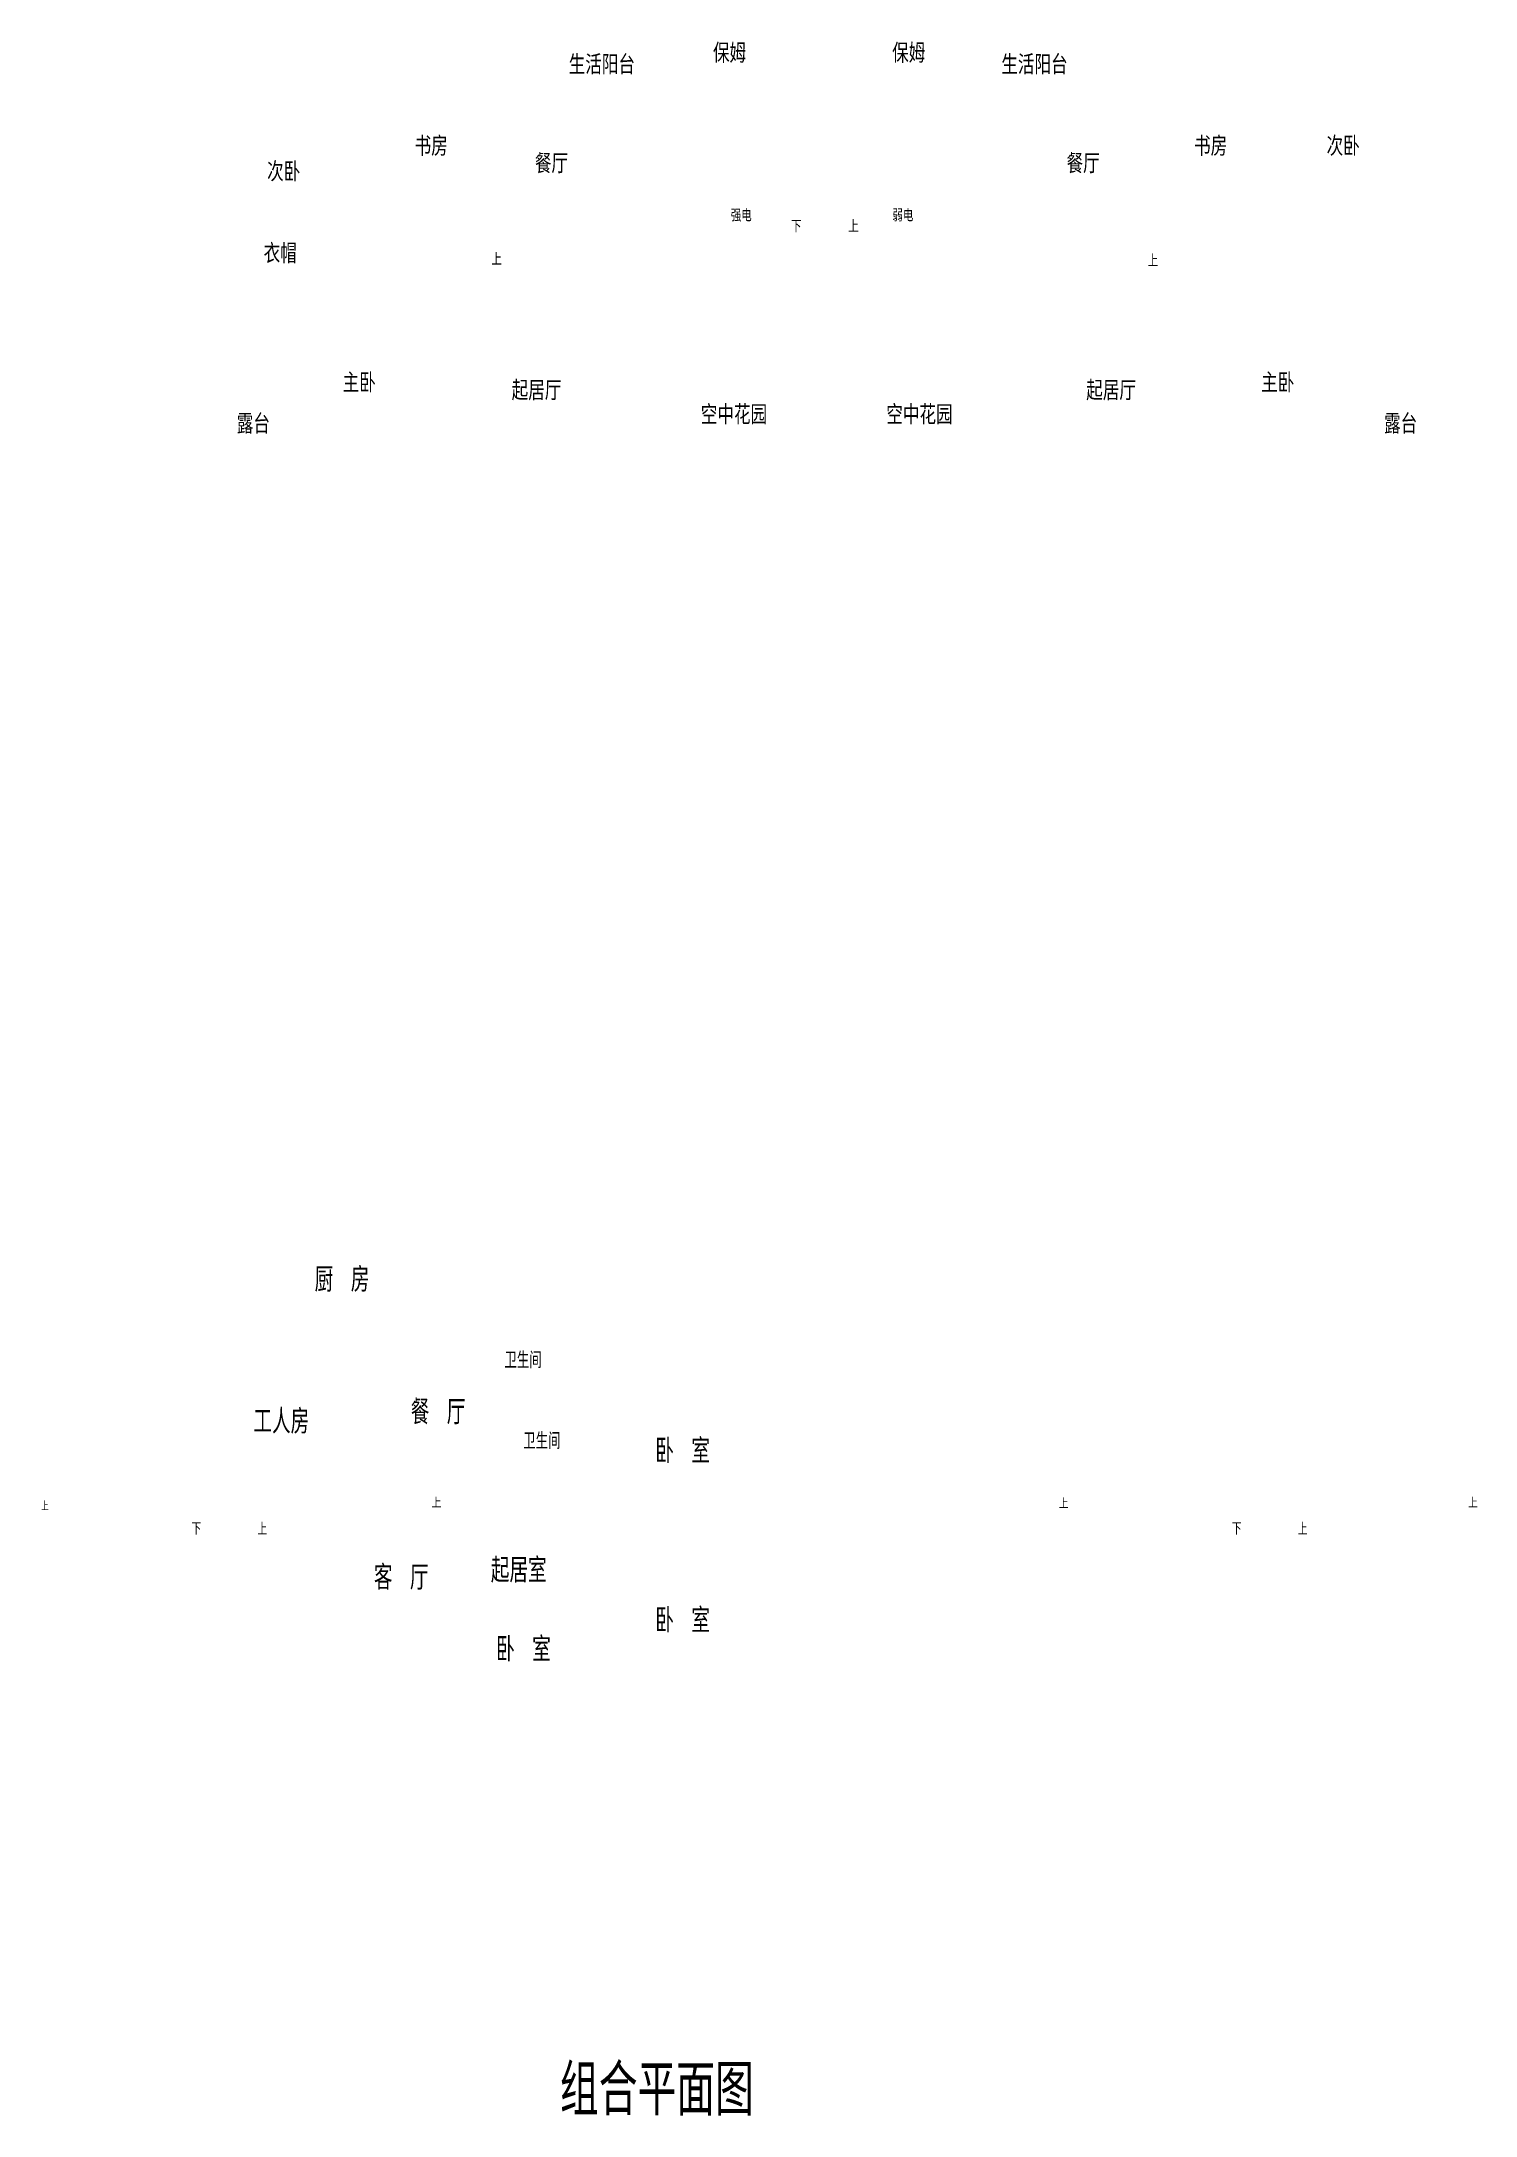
# Model space of a CAD drawing. Header units: millimetres. Extents: x 3491 to 3974, y 1583 to 1976.
# Drawn here: x 3708.9 to 3744, y 1863.6 to 1914.5 of the extents above; entities that cross this region are included whole.
import ezdxf

# ---------------------------------------------------------------- set-up
doc = ezdxf.new("R2010")
doc.units = ezdxf.units.MM
doc.layers.add('PUB_TEXT', color=7, linetype='Continuous', lineweight=5)
doc.styles.add('_HZ2', font='txt.shx', dxfattribs={"width": 0.8, "bigfont": 'HZ2.shx'})
doc.styles.add('_XC92', font='txt.shx', dxfattribs={"width": 0.8, "bigfont": 'XC92.shx'})
doc.styles.add('_XY-D', font='txt.shx', dxfattribs={"width": 0.9, "bigfont": 'XY-D.shx'})

msp = doc.modelspace()

# ---------------------------------------------------------------- texts
at = {"layer": 'PUB_TEXT'}
for s, height, style, width, p in [('生活阳台', 0.4753, '_XY-D', 0.9, (3721.819, 1913.654)), ('保姆', 0.4753, '_XY-D', 0.9, (3725.355, 1913.936)), ('保姆', 0.4753, '_XY-D', 0.9, (3729.746, 1913.936)), ('生活阳台', 0.4753, '_XY-D', 0.9, (3732.423, 1913.654)), ('书房', 0.4753, '_XY-D', 0.9, (3718.043, 1911.656)), ('书房', 0.4753, '_XY-D', 0.9, (3737.148, 1911.656)), ('次卧', 0.4753, '_XY-D', 0.9, (3740.396, 1911.656)), ('次卧', 0.4753, '_XY-D', 0.9, (3714.427, 1911.029)), ('餐厅', 0.4753, '_XY-D', 0.9, (3720.991, 1911.229)), ('餐厅', 0.4753, '_XY-D', 0.9, (3734.023, 1911.229)), ('强电', 0.3, '_XY-D', 0.9, (3725.791, 1910.047)), ('下', 0.3, '_XY-D', 0.9, (3727.268, 1909.781)), ('上', 0.3, '_XY-D', 0.9, (3728.672, 1909.781)), ('弱电', 0.3, '_XY-D', 0.9, (3729.753, 1910.047)), ('衣帽', 0.4753, '_XY-D', 0.9, (3714.341, 1909.023)), ('上', 0.3, '_XY-D', 0.9, (3719.923, 1908.974)), ('上', 0.3, '_XY-D', 0.9, (3736.015, 1908.937)), ('主卧', 0.4753, '_XY-D', 0.9, (3716.277, 1905.852)), ('起居厅', 0.4753, '_XY-D', 0.9, (3720.421, 1905.665)), ('起居厅', 0.4753, '_XY-D', 0.9, (3734.505, 1905.665)), ('主卧', 0.4753, '_XY-D', 0.9, (3738.793, 1905.852)), ('空中花园', 0.4753, '_XY-D', 0.9, (3725.057, 1905.07)), ('空中花园', 0.4753, '_XY-D', 0.9, (3729.604, 1905.07)), ('露台', 0.4753, '_XY-D', 0.9, (3713.684, 1904.847)), ('露台', 0.4753, '_XY-D', 0.9, (3741.805, 1904.847)), ('厨 房', 0.6, '_XY-D', 0.8, (3715.593, 1883.804)), ('卫生间', 0.4, '_XY-D', 0.8, (3720.244, 1881.931)), ('工人房', 0.6, '_XY-D', 0.8, (3714.091, 1880.325)), ('餐 厅', 0.6, '_XY-D', 0.8, (3717.947, 1880.556)), ('卫生间', 0.4, '_XY-D', 0.8, (3720.706, 1879.949)), ('卧 室', 0.6, '_XY-D', 0.8, (3723.941, 1879.602)), ('上', 0.2, '_HZ2', 0.7, (3708.89, 1878.442)), ('上', 0.25, '_HZ2', 0.8, (3718.457, 1878.51)), ('上', 0.25, '_HZ2', 0.8, (3733.83, 1878.493)), ('上', 0.25, '_HZ2', 0.8, (3743.866, 1878.509)), ('下', 0.3, '_HZ2', 0.7, (3712.571, 1877.849)), ('上', 0.3, '_HZ2', 0.7, (3714.187, 1877.842)), ('下', 0.3, '_HZ2', 0.7, (3738.071, 1877.849)), ('上', 0.3, '_HZ2', 0.7, (3739.687, 1877.842)), ('客 厅', 0.6, '_XY-D', 0.8, (3717.044, 1876.499)), ('起居室', 0.6, '_XY-D', 0.8, (3719.911, 1876.677)), ('卧 室', 0.6, '_XY-D', 0.8, (3723.941, 1875.448)), ('卧 室', 0.6, '_XY-D', 0.8, (3720.04, 1874.739)), ('组合平面图', 1.25, '_XC92', 0.8, (3721.605, 1863.609))]:
    msp.add_text(s, height=height, dxfattribs=dict(at, style=style, width=width)).set_placement(p)

doc.saveas('drawing.dxf')
